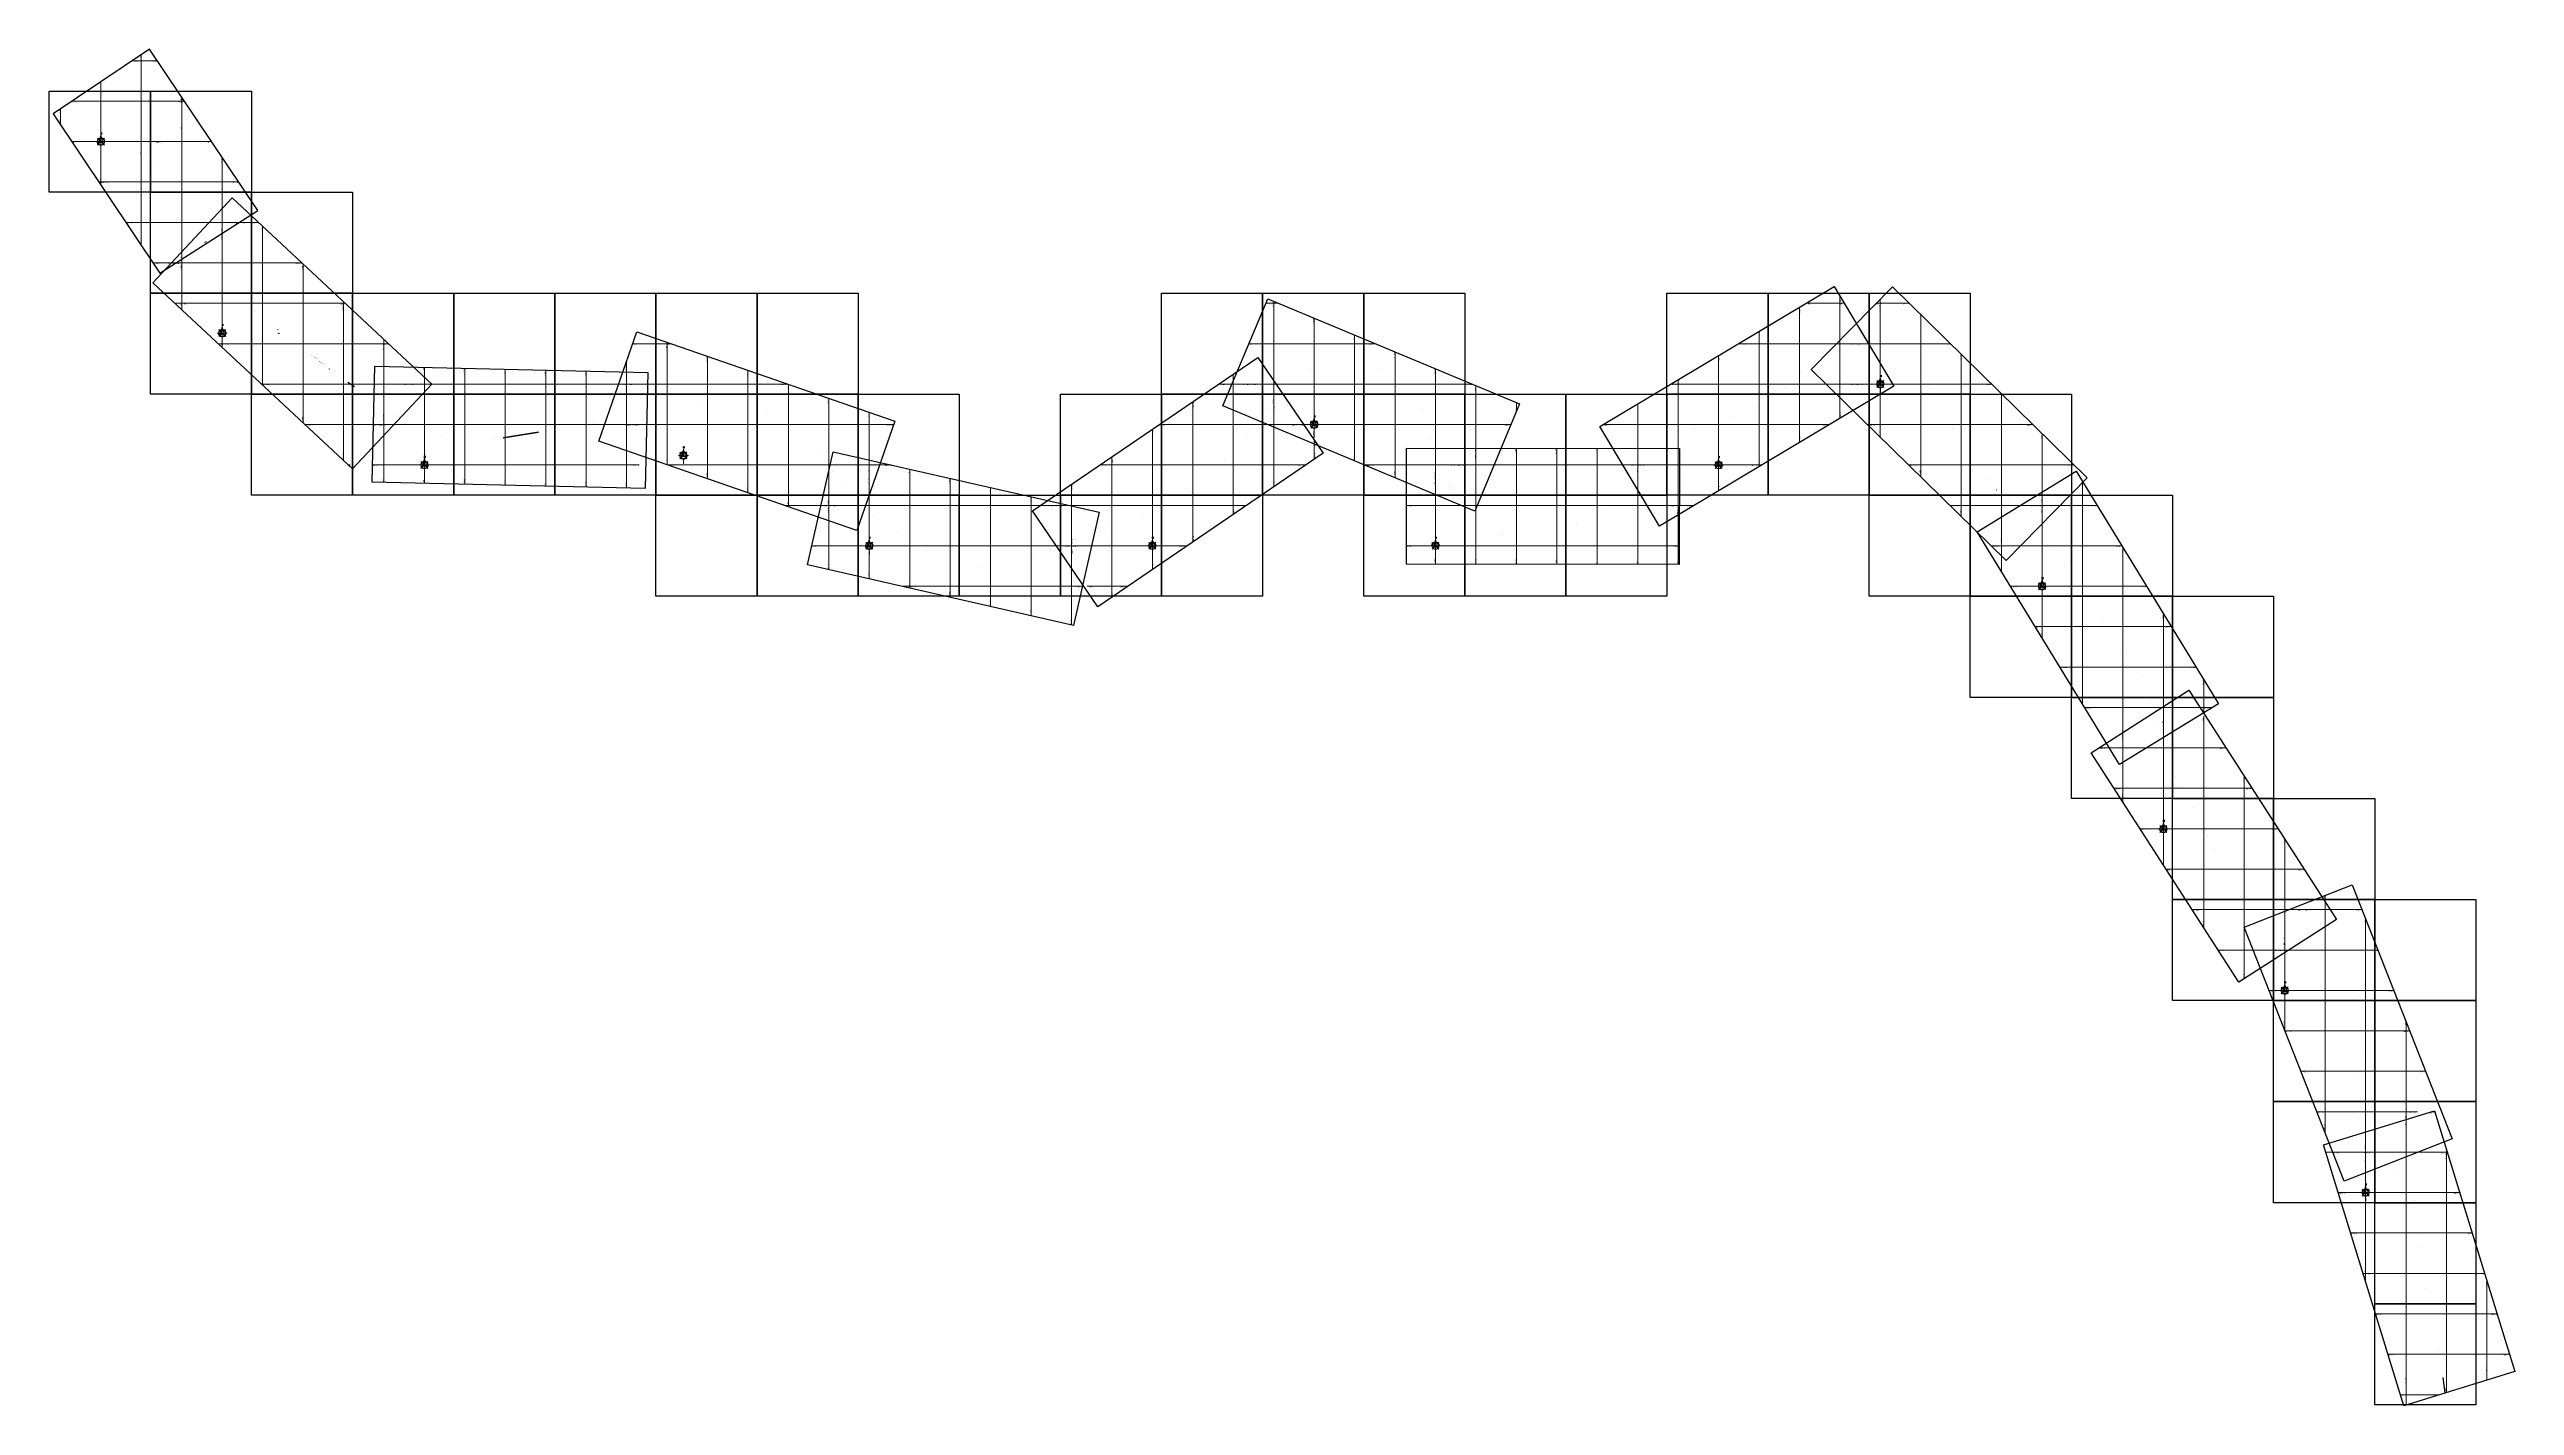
# Model space of a CAD drawing. Header units: metres. Extents: x 307545 to 341809, y 7387092 to 7434457.
# Drawn here: x 307545 to 319737, y 7427745 to 7434457 of the extents above.
import ezdxf
from ezdxf.enums import TextEntityAlignment as Align

# ---------------------------------------------------------------- set-up
doc = ezdxf.new("R2010")
doc.units = ezdxf.units.M
doc.header["$LTSCALE"] = 10
for name, color, linetype, lineweight in [('2 - TIC', 40, 'TIC_LINE', 30), ('A-NORTE', 2, 'Continuous', 9), ('Anotações genéricas', 12, 'Continuous', 9), ('F-VT-MALHA', 8, 'Continuous', 0), ('U-HZ-EIXO TIC', 40, 'TIC_LINE', 30), ('U-HZ-EIXO TIC_P-V1', 90, 'TIC-P(V1)_LINE', 30), ('U-HZ-EIXO TIC_P-V2', 90, 'TIC-P(V2)_LINE', 30)]:
    doc.layers.add(name, color=color, linetype=linetype, lineweight=lineweight)
for name, color, linetype in [('A-IMAGENS', 255, 'Continuous'), ('F-HZ-AMV', 3, 'Continuous'), ('F-SC-MALHA-TXT', 8, 'Continuous')]:
    doc.layers.add(name, color=color, linetype=linetype)
doc.layers.add('A-VIEWPORTS', color=2, linetype='Continuous', plot=False)
doc.styles.add('Arial', font='arial.ttf')
doc.styles.add('R200', font='simplex.shx', dxfattribs={"height": 5})
doc.styles.get("Standard").update_dxf_attribs({"font": 'arial.ttf'})
doc.styles.add('Xref_Eixos$0$Standard', font='simplex.shx')
doc.linetypes.add('TIC-P(V1)_LINE', pattern='A,3.5,-0.25,["TIC-P(V1)",Standard,S=0.175,R=0,X=-0.05,Y=-0.1],-1.15', length=4.9)
doc.linetypes.add('TIC-P(V2)_LINE', pattern='A,3.5,-0.25,["TIC-P(V2)",Standard,S=0.175,R=0,X=-0.05,Y=-0.1],-1.15', length=4.9)
doc.linetypes.add('TIC_LINE', pattern='A,3.5,-0.25,["TIC",Standard,S=0.175,R=0,X=-0.05,Y=-0.1],-0.5', length=4.25)
doc.linetypes.add('Xref_Eixos$0$CARGA', pattern='A,5,-5,5,-5,5,-5,5,-5,5,-5,["CARGA",Xref_Eixos$0$Standard,S=2.5,R=0,X=-3.5,Y=-1],-10', length=60)
doc.dimstyles.new('ISO-25', dxfattribs={"dimtxt": 2.5, "dimasz": 2.5, "dimexe": 1.25, "dimexo": 0.625, "dimtad": 1, "dimtxsty": 'Standard', "dimcen": 2.5, "dimadec": 0, "dimazin": 0, "dimtfac": 1, "dimtmove": 0, "dimatfit": 3, "dimfxl": 1, "dimarcsym": 0})
picture_1 = doc.add_image_def('image1.jpg', size_in_pixel=(5000, 5000))
picture_2 = doc.add_image_def('image2.jpg', size_in_pixel=(5000, 5000))
picture_3 = doc.add_image_def('image3.jpg', size_in_pixel=(5000, 5000))
picture_4 = doc.add_image_def('image4.jpg', size_in_pixel=(5000, 5000))
picture_5 = doc.add_image_def('image5.jpg', size_in_pixel=(5000, 5000))
picture_6 = doc.add_image_def('image6.jpg', size_in_pixel=(5000, 5000))
picture_7 = doc.add_image_def('image7.jpg', size_in_pixel=(5000, 5000))
picture_8 = doc.add_image_def('image8.jpg', size_in_pixel=(5000, 5000))
picture_9 = doc.add_image_def('image9.jpg', size_in_pixel=(5000, 5000))
picture_10 = doc.add_image_def('image10.jpg', size_in_pixel=(5000, 5000))
picture_11 = doc.add_image_def('image11.jpg', size_in_pixel=(5000, 5000))
picture_12 = doc.add_image_def('image12.jpg', size_in_pixel=(5000, 5000))
picture_13 = doc.add_image_def('image13.jpg', size_in_pixel=(5000, 5000))
picture_14 = doc.add_image_def('image14.jpg', size_in_pixel=(5000, 5000))
picture_15 = doc.add_image_def('image15.jpg', size_in_pixel=(5000, 5000))
picture_16 = doc.add_image_def('image16.jpg', size_in_pixel=(5000, 5000))
picture_17 = doc.add_image_def('image17.jpg', size_in_pixel=(5000, 5000))
picture_18 = doc.add_image_def('image18.jpg', size_in_pixel=(5000, 5000))
picture_19 = doc.add_image_def('image19.jpg', size_in_pixel=(5000, 5000))
picture_20 = doc.add_image_def('image20.jpg', size_in_pixel=(5000, 5000))
picture_21 = doc.add_image_def('image21.jpg', size_in_pixel=(5000, 5000))
picture_22 = doc.add_image_def('image22.jpg', size_in_pixel=(5000, 5000))
picture_23 = doc.add_image_def('image23.jpg', size_in_pixel=(5000, 5000))
picture_24 = doc.add_image_def('image24.jpg', size_in_pixel=(5000, 5000))
picture_25 = doc.add_image_def('image25.jpg', size_in_pixel=(5000, 5000))
picture_26 = doc.add_image_def('image26.jpg', size_in_pixel=(5000, 5000))
picture_27 = doc.add_image_def('image27.jpg', size_in_pixel=(5000, 5000))
picture_28 = doc.add_image_def('image28.jpg', size_in_pixel=(5000, 5000))
picture_29 = doc.add_image_def('image29.jpg', size_in_pixel=(5000, 5000))
picture_30 = doc.add_image_def('image30.jpg', size_in_pixel=(5000, 5000))
picture_31 = doc.add_image_def('image31.jpg', size_in_pixel=(5000, 5000))
picture_32 = doc.add_image_def('image32.jpg', size_in_pixel=(5000, 5000))
picture_33 = doc.add_image_def('image33.jpg', size_in_pixel=(5000, 5000))
picture_34 = doc.add_image_def('image34.jpg', size_in_pixel=(5000, 5000))
picture_35 = doc.add_image_def('image35.jpg', size_in_pixel=(5000, 5000))
picture_36 = doc.add_image_def('image36.jpg', size_in_pixel=(5000, 5000))
picture_37 = doc.add_image_def('image37.jpg', size_in_pixel=(5000, 5000))
picture_38 = doc.add_image_def('image38.jpg', size_in_pixel=(5000, 5000))
picture_39 = doc.add_image_def('image39.jpg', size_in_pixel=(5000, 5000))
picture_40 = doc.add_image_def('image40.jpg', size_in_pixel=(5000, 5000))
picture_41 = doc.add_image_def('image41.jpg', size_in_pixel=(5000, 5000))
picture_42 = doc.add_image_def('image42.jpg', size_in_pixel=(5000, 5000))
picture_43 = doc.add_image_def('image43.jpg', size_in_pixel=(5000, 5000))
picture_44 = doc.add_image_def('image44.jpg', size_in_pixel=(5000, 5000))
picture_45 = doc.add_image_def('image45.jpg', size_in_pixel=(5000, 5000))
picture_46 = doc.add_image_def('image46.jpg', size_in_pixel=(5000, 5000))
picture_47 = doc.add_image_def('image47.jpg', size_in_pixel=(5000, 5000))
picture_48 = doc.add_image_def('image48.jpg', size_in_pixel=(5000, 5000))
picture_49 = doc.add_image_def('image49.jpg', size_in_pixel=(5000, 5000))
picture_50 = doc.add_image_def('image50.jpg', size_in_pixel=(5000, 5000))
picture_51 = doc.add_image_def('image51.jpg', size_in_pixel=(5000, 5000))
picture_52 = doc.add_image_def('image52.jpg', size_in_pixel=(5000, 5000))
picture_53 = doc.add_image_def('image53.jpg', size_in_pixel=(5000, 5000))
picture_54 = doc.add_image_def('image54.jpg', size_in_pixel=(5000, 5000))
picture_55 = doc.add_image_def('image55.jpg', size_in_pixel=(5000, 5000))
picture_56 = doc.add_image_def('image56.jpg', size_in_pixel=(5000, 5000))
picture_57 = doc.add_image_def('image57.jpg', size_in_pixel=(5000, 5000))
picture_58 = doc.add_image_def('image58.jpg', size_in_pixel=(5000, 5000))
picture_59 = doc.add_image_def('image59.jpg', size_in_pixel=(5000, 5000))
picture_60 = doc.add_image_def('image60.jpg', size_in_pixel=(5000, 5000))
picture_61 = doc.add_image_def('image61.jpg', size_in_pixel=(5000, 5000))
picture_62 = doc.add_image_def('image62.jpg', size_in_pixel=(5000, 5000))

# ---------------------------------------------------------------- blocks, each defined once
blk = doc.blocks.new('*U69')
at = {"layer": 'A-VIEWPORTS', "color": 2, "linetype": 'Continuous', "lineweight": -3}
blk.add_lwpolyline([(319188.4397602675, 7427745.423452782), (318792.3110135394, 7429035.474717663), (319341.0249268707, 7429203.965196078), (319737.1536735988, 7427913.913931197)], close=True, dxfattribs=at)
blk = doc.blocks.new('*U70')
at = {"layer": 'A-VIEWPORTS', "color": 2, "linetype": 'Continuous', "lineweight": -3}
blk.add_lwpolyline([(318893.0991254223, 7428856.565515047), (318399.8913949305, 7430112.708972057), (318934.1828690488, 7430322.491289435), (319427.3905995406, 7429066.347832425)], close=True, dxfattribs=at)
blk = doc.blocks.new('*U71')
at = {"layer": 'A-VIEWPORTS', "color": 2, "linetype": 'Continuous', "lineweight": -3}
blk.add_lwpolyline([(317783.4166816183, 7430918.52179781), (317078.3599258382, 7432069.193436956), (317567.7897301128, 7432369.08419488), (318272.8464858929, 7431218.412555734)], close=True, dxfattribs=at)
blk = doc.blocks.new('*U72')
at = {"layer": 'A-VIEWPORTS', "color": 2, "linetype": 'Continuous', "lineweight": -3}
blk.add_lwpolyline([(317221.5990352076, 7431926.834239147), (316258.0259281454, 7432871.650156324), (316659.8964998082, 7433281.498962143), (317623.4696068704, 7432336.683044965)], close=True, dxfattribs=at)
blk = doc.blocks.new('*U73')
at = {"layer": 'A-VIEWPORTS', "color": 2, "linetype": 'Continuous', "lineweight": -3}
blk.add_lwpolyline([(316666.0518032236, 7432790.238754937), (315508.1060675792, 7432097.193357212), (315213.3242533564, 7432589.717145475), (316371.2699890007, 7433282.7625432)], close=True, dxfattribs=at)
blk = doc.blocks.new('*U74')
at = {"layer": 'A-VIEWPORTS', "color": 2, "linetype": 'Continuous', "lineweight": -3}
blk.add_lwpolyline([(315605.987001513, 7431907.584379062), (314256.4872338962, 7431908.376342921), (314256.8240899576, 7432482.376244077), (315606.3238575745, 7432481.584280219)], close=True, dxfattribs=at)
blk = doc.blocks.new('*U75')
at = {"layer": 'A-VIEWPORTS', "color": 2, "linetype": 'Continuous', "lineweight": -3}
blk.add_lwpolyline([(314594.4218986155, 7432171.998275798), (313349.0554079246, 7432691.818007886), (313570.1569464341, 7433221.525577843), (314815.523437125, 7432701.705845755)], close=True, dxfattribs=at)
blk = doc.blocks.new('*U76')
at = {"layer": 'A-VIEWPORTS', "color": 2, "linetype": 'Continuous', "lineweight": -3}
blk.add_lwpolyline([(313844.8528006346, 7432458.096634222), (312729.7288845679, 7431698.064462652), (312406.4547337859, 7432172.37430172), (313521.5786498526, 7432932.40647329)], close=True, dxfattribs=at)
blk = doc.blocks.new('*U77')
at = {"layer": 'A-VIEWPORTS', "color": 2, "linetype": 'Continuous', "lineweight": -3}
blk.add_lwpolyline([(312610.1269784666, 7431606.174337293), (311294.290960444, 7431905.717028205), (311421.6992632106, 7432465.398298561), (312737.5352812333, 7432165.855607648)], close=True, dxfattribs=at)
blk = doc.blocks.new('*U78')
at = {"layer": 'A-VIEWPORTS', "color": 2, "linetype": 'Continuous', "lineweight": -3}
blk.add_lwpolyline([(311537.8871675346, 7432074.925164384), (310262.8149685252, 7432516.899300865), (310450.8054496959, 7433059.241977583), (311725.8776487053, 7432617.267841102)], close=True, dxfattribs=at)
blk = doc.blocks.new('*U79')
at = {"layer": 'A-VIEWPORTS', "color": 2, "linetype": 'Continuous', "lineweight": -3}
blk.add_lwpolyline([(310491.2020520836, 7432284.008230786), (309142.0455138088, 7432314.453020734), (309154.9949835609, 7432888.306931789), (310504.1515218358, 7432857.862141841)], close=True, dxfattribs=at)
blk = doc.blocks.new('*U80')
at = {"layer": 'A-VIEWPORTS', "color": 2, "linetype": 'Continuous', "lineweight": -3}
blk.add_lwpolyline([(309044.2606491094, 7432380.718085246), (308057.5090154866, 7433301.300218219), (308449.0719234713, 7433721.007841559), (309435.8235570941, 7432800.425708586)], close=True, dxfattribs=at)
blk = doc.blocks.new('*X81')
at = {"color": 0}
for p, q in [((143.7580730685648, -422.6344586618596), (147.6204719375428, -418.7720597928816)), ((143.957841855623, -421.9043597889116), (147.6204719375428, -418.2417297069918)), ((144.1576106426812, -421.1742609159635), (147.6204719375428, -417.7113996211019)), ((144.3573794297394, -420.4441620430153), (147.6204719375428, -417.1810695352119)), ((144.5571482167977, -419.7140631700671), (147.6204719375428, -416.650739449322)), ((144.7569170038559, -418.9839642971189), (147.6204719375428, -416.1204093634321)), ((144.9566857909142, -418.2538654241709), (147.6204719375428, -415.5900792775423)), ((145.1564545779724, -417.5237665512228), (147.6204719375428, -415.0597491916523)), ((145.3562233650306, -416.7936676782746), (147.6204719375428, -414.5294191057624)), ((145.5559921520889, -416.0635688053264), (147.6204719375428, -413.9990890198724)), ((145.7557609391471, -415.3334699323782), (147.6204719375428, -413.4687589339825)), ((145.9555297262053, -414.6033710594302), (147.6204719375428, -412.9384288480927)), ((146.1552985132635, -413.873272186482), (147.6204719375428, -412.4080987622028)), ((146.3550673003218, -413.1431733135339), (147.6204719375428, -411.8777686763129)), ((146.55483608738, -412.4130744405856), (147.6204719375428, -411.3474385904229)), ((146.7546048744383, -411.6829755676376), (147.6204719375428, -410.8171085045331)), ((146.9543736614965, -410.9528766946895), (147.6204719375428, -410.2867784186431)), ((147.1541424485547, -410.2227778217413), (147.6204719375428, -409.7564483327532)), ((147.3539112356129, -409.4926789487931), (147.6204719375428, -409.2261182468633)), ((147.5536800226712, -408.7625800758449), (147.6204719375428, -408.6957881609733)), ((142.7592291332736, -426.2849530266004), (147.6204719375428, -421.4237102223311)), ((142.9589979203318, -425.5548541536523), (147.6204719375428, -420.8933801364413)), ((143.15876670739, -424.8247552807042), (147.6204719375428, -420.3630500505515)), ((143.3585354944483, -424.0946564077561), (147.6204719375428, -419.8327199646616)), ((143.5583042815065, -423.3645575348079), (147.6204719375428, -419.3023898787716))]:
    blk.add_line(p, q, dxfattribs=at)
blk = doc.blocks.new('NORTE')
at = {"layer": 'A-NORTE'}
for p, q in [((-8.528246697620489, 41.51703593786806), (-24.73402198310941, 41.51703593786806)), ((-6.692077466112096, 48.20911337155849), (-17.1591741576558, 58.67621001787484)), ((-6.692077466112096, 34.82495850324631), (-17.1591741576558, 24.35786185786128)), ((0, 72.66677898075432), (0, 35.18248007819057)), ((0, 28.72462593112141), (0, 0)), ((6.69207746500615, 48.20911337155849), (17.15917415654985, 58.67621001787484)), ((6.69207746500615, 34.82495850324631), (17.15917415654985, 24.35786185786128)), ((8.528246695932467, 41.51703593786806), (24.73402198310941, 41.51703593786806))]:
    blk.add_line(p, q, dxfattribs=at)
for points in [[(-18.63215452281293, 41.51703593786806, 1), (18.63215452118311, 41.51703593786806, 0.3594149487132625), (3.530669012456201, 59.811613147147, 1)], [(-3.530669014144223, 59.811613147147, 0.3594149487132622), (-18.63215452281293, 41.51703593786806, 1)]]:
    blk.add_lwpolyline(points, format="xyb", dxfattribs=at)
blk.add_lwpolyline([(-11.67738921492128, 29.97315788269043), (0, 72.66677898075432), (11.64509657566668, 30.10721814446151), (0, 41.51703593786806), (-11.67738921492128, 29.97315788269043)], dxfattribs=at)
for start, end in [(105.0269590553156, 180), (180, 0), (0, 74.97304094468441)]:
    blk.add_arc((0, 41.51703593786806), 16.30313513159752, start, end, dxfattribs=at)
at = {"layer": 'A-NORTE', "xscale": 2.329019315242768, "yscale": 2.329019315242768, "zscale": 2.329019315242768}
blk.add_blockref('*X81', (-343.8109304677928, 1024.114192030393), dxfattribs=at)
at = {"layer": 'A-NORTE', "style": 'R200'}
blk.add_attdef('N', (-1.978143670014106, 77.00159256346524), '', height=9.43620957484665, dxfattribs=at)

msp = doc.modelspace()

# ---------------------------------------------------------------- hatches: boundary and pattern name
at = {"layer": 'F-HZ-AMV'}
h = msp.add_hatch(color=250, dxfattribs=at)
h.dxf.hatch_style = 1
h.paths.add_polyline_path([(308866.8675771601, 7432924.258916989), (308841.6089120958, 7432944.631598498), (308867.9250695005, 7432925.731337668)])
h = msp.add_hatch(color=250, dxfattribs=at)
h.dxf.hatch_style = 1
h.paths.add_polyline_path([(308879.2440564361, 7432914.192977322), (308904.5613346923, 7432893.89318091), (308878.1908122961, 7432912.717514857)])
at = {"layer": 'F-HZ-AMV', "ltscale": 5}
msp.add_hatch(color=256, dxfattribs=at).paths.add_polyline_path([(308928.3735430074, 7432873.134178476, -1), (308929.7300513606, 7432872.165848541, -1)])
at = {"layer": 'F-HZ-AMV'}
h = msp.add_hatch(color=250, dxfattribs=at)
h.dxf.hatch_style = 1
h.paths.add_polyline_path([(309048.4244778596, 7432792.083777363), (309021.1484524464, 7432809.664014857), (309047.3587899775, 7432790.617277434)])

# ---------------------------------------------------------------- linework, layer by layer
at = {"color": 0, "linetype": 'ByBlock', "lineweight": -2}
for points in [[(314469.9763792841, 7432278.538832819), (314470.0918493379, 7432278.538832819), (314470.034114311, 7432278.638832819)], [(318209.3582322353, 7430588.173147959), (318209.4737022892, 7430588.173147959), (318209.4159672622, 7430588.273147958)]]:
    msp.add_lwpolyline(points, close=True, dxfattribs=at)
for points in [[(314470.037239311, 7432278.572166152, 0.9999999999999999), (314470.030989311, 7432278.572166152, 0.9999999999999999)], [(318209.4190922622, 7430588.206481292, 0.9999999999999999), (318209.4128422622, 7430588.206481292, 0.9999999999999999)]]:
    msp.add_lwpolyline(points, format="xyb", close=True, dxfattribs=at)
at = {"layer": '2 - TIC', "linetype": 'TIC_LINE', "lineweight": 30}
msp.add_lwpolyline([(309021.1515279213, 7432809.668247038), (309054.7644980049, 7432787.984883781)], dxfattribs=at)
at = {"layer": 'A-VIEWPORTS', "color": 2, "linetype": 'Continuous', "lineweight": -3}
for points in [[(308040.318031121, 7434456.53097144), (307563.7049744663, 7434136.662257394), (308092.1842709102, 7433349.213776823), (308575.7169506687, 7433658.772064832)], [(318372.3659109276, 7429840.768689116), (317642.4045305452, 7430975.804650289), (318125.1838130292, 7431286.28840897), (318855.1451934116, 7430151.252447796)]]:
    msp.add_lwpolyline(points, close=True, dxfattribs=at)
at = {"layer": 'Anotações genéricas'}
for p, q in [((308312.9242117769, 7433500.341796181), (308321.5699707708, 7433505.935438101)), ((308317.2513516712, 7433493.613062249), (308325.8958880579, 7433499.20591793))]:
    msp.add_line(p, q, dxfattribs=at)
at = {"layer": 'F-HZ-AMV', "ltscale": 5}
msp.add_line((308929.5359621515, 7432873.328267685), (308930.8332782722, 7432875.145644274), dxfattribs=at)
at = {"layer": 'F-HZ-AMV', "color": 5, "linetype": 'Xref_Eixos$0$CARGA', "lineweight": 30, "ltscale": 0.1, "flags": 128}
msp.add_lwpolyline([(308675.403657487, 7433070.931835383, -6.27736960254843e-05), (308675.0276701962, 7433071.209589919)], format="xyb", dxfattribs=at)
at = {"layer": 'F-HZ-AMV', "const_width": 0.2, "flags": 128}
msp.add_lwpolyline([(308930.9318570888, 7432875.068846962), (308878.1908122961, 7432912.717514857)], dxfattribs=at)
at = {"layer": 'F-VT-MALHA'}
for p, q in [((307956.0853509294, 7434399.999999999), (308078.2575900266, 7434400.000000001)), ((307999.9999999999, 7434429.472382532), (308000, 7433486.570839908)), ((307800, 7434295.246637106), (307800, 7433784.576262588)), ((307600, 7434161.020891681), (307600.0000000001, 7434082.581685267)), ((307658.0799282499, 7434199.999999999), (308212.4833354531, 7434200)), ((308200.0000000001, 7433418.237555183), (308200, 7434218.600508289)), ((307655.4229413177, 7434000), (308346.709080879, 7433999.999999999)), ((308400, 7433546.277830833), (308400, 7433920.595085611)), ((307789.6486867426, 7433800.000000001), (308480.9348263043, 7433800)), ((307923.874432168, 7433600.000000001), (308483.9144853385, 7433600.000000001)), ((308400.0000000001, 7433546.277830835), (308400, 7432981.775962769)), ((308483.9144853355, 7433600), (308578.7775532713, 7433599.999999999)), ((308600, 7432795.187544446), (308600, 7433580.200686159)), ((308058.1001775942, 7433400.000000001), (308171.51278363, 7433400.000000001)), ((308171.5127836246, 7433400.000000001), (308793.1531311318, 7433399.999999999)), ((308200, 7433418.237555187), (308200, 7433168.364381091)), ((308800, 7432608.599126124), (308799.9999999999, 7433393.612267836)), ((308166.0904795774, 7433199.999999999), (309007.5287089933, 7433199.999999999)), ((308999.9999999999, 7432422.010707802), (309000, 7433207.023849514)), ((313621.7271960464, 7433200), (313561.172105272, 7433200)), ((313600, 7433209.068997211), (313600, 7432698.232200382)), ((316200, 7433180.255254652), (316200, 7432511.300763818)), ((316420.8044342718, 7433200), (316232.9896767978, 7433200)), ((316399.9999999999, 7433234.760213438), (316399.9999999999, 7432631.003333014)), ((316579.9840197882, 7433200), (316743.0134401001, 7433200)), ((316600, 7433220.413352372), (316600, 7432536.333049627)), ((316800, 7432340.22630687), (316800, 7433144.122756784)), ((309200, 7432631.89519433), (309200, 7433020.435431193)), ((310599.9999999999, 7433007.52715501), (310600, 7432400.02194817)), ((313800, 7433125.588393553), (313800, 7432534.505129314)), ((314000.0000000001, 7433042.107789895), (314000, 7432420.111770416)), ((316000, 7433060.552685458), (315999.9999999999, 7432391.598194622)), ((308380.4660574369, 7432999.999999999), (309221.9042868528, 7433000)), ((310400.0000000001, 7432912.670920323), (310400, 7432787.124096838)), ((310621.7154473525, 7432999.999999999), (310430.2705953516, 7433000)), ((310799.9999999999, 7432938.201804363), (310800, 7432330.696597522)), ((314100.8804154484, 7433000), (313477.6915016146, 7433000)), ((314200, 7432958.627186239), (314200, 7432336.631166759)), ((315799.9999999999, 7432940.850116263), (315799.9999999999, 7432271.895625427)), ((316473.8408038854, 7433000), (315898.8280938909, 7433000)), ((316473.8408038852, 7433000), (316946.9839891849, 7433000)), ((317000, 7432144.119564111), (317000, 7432948.016014026)), ((308594.8416352981, 7432799.999999999), (309321.1346447094, 7432799.999999999)), ((309321.1346447102, 7432800), (310397.9256270698, 7432799.999999999)), ((309400.0000000001, 7432882.778198797), (309400.0000000001, 7432308.632072665)), ((309600.0000000001, 7432878.265039785), (309600.0000000001, 7432304.118913652)), ((309800, 7432873.751880773), (309800, 7432299.605754642)), ((310000.0000000001, 7432869.238721761), (310000.0000000001, 7432295.092595629)), ((310200.0000000001, 7432864.725562748), (310200.0000000001, 7432290.579436617)), ((311198.7049559064, 7432799.999999999), (310397.9256270701, 7432799.999999999)), ((310400.0000000001, 7432286.066277605), (310400, 7432787.124096837)), ((311000, 7432868.876453716), (311000.0000000001, 7432261.371246875)), ((311199.9999999999, 7432799.551103069), (311200, 7432192.045896229)), ((313475.6860439118, 7432799.999999999), (313327.3110510174, 7432799.999999999)), ((313400, 7432849.5424221), (313400, 7432154.899442213)), ((314580.0336348478, 7432799.999999999), (313475.6860439112, 7432800)), ((314400.0000000001, 7432875.146582581), (314400, 7432337.724853232)), ((314600.0000000001, 7432791.665978923), (314599.9999999999, 7432452.718085077)), ((316483.011961936, 7432800), (315564.6665109863, 7432800.000000001)), ((315600.0000000001, 7432821.147547067), (315600.0000000001, 7432183.128144416)), ((316483.0119619358, 7432800), (317150.9545382716, 7432800.000000001)), ((311400, 7432730.225752423), (311400, 7432198.526556654)), ((311600.0000000001, 7432660.900401776), (311600, 7432364.296787458)), ((313200, 7432713.228930726), (313200, 7432018.58595084)), ((313600, 7432698.232200384), (313600, 7432291.212933588)), ((314800.0000000001, 7432708.185375266), (314799.9999999999, 7432664.515321381)), ((315400, 7432701.444977873), (315400.0000000001, 7432388.899247879)), ((317199.9999999999, 7432037.533582044), (317200, 7432751.909271267)), ((308809.2172131593, 7432600), (309177.0166413885, 7432600)), ((309177.0166413895, 7432600), (310430.1466356278, 7432600)), ((309200, 7432631.895194328), (309200, 7432313.145231677)), ((310430.1466356279, 7432600.000000001), (311719.8921530091, 7432600)), ((313000, 7432576.915439352), (313000.0000000001, 7431882.272459466)), ((313719.9950621988, 7432600), (313033.8698105604, 7432600)), ((313719.9950621978, 7432600), (314773.0711101292, 7432600.000000001)), ((313800, 7432523.904941504), (313800.0000000001, 7432427.526424962)), ((315230.5049280816, 7432600.000000001), (316348.1993858267, 7432600.000000001)), ((316535.0690858683, 7432600), (317354.9250873574, 7432600.000000001)), ((317399.9999999999, 7432214.652053243), (317400, 7432555.802528507)), ((309023.5927910188, 7432400), (309032.8986380684, 7432400)), ((309143.9759494111, 7432400), (310462.3676441857, 7432399.999999999)), ((310600.0633193187, 7432399.999999999), (311643.0755418121, 7432400)), ((311708.9819757337, 7432400), (311643.0755418098, 7432400.000000001)), ((312740.4285701009, 7432400), (313759.6130585719, 7432400)), ((312800, 7432440.601947977), (312800.0000000001, 7431745.958968091)), ((314048.1830977133, 7432400), (314508.3109775565, 7432400)), ((315389.2105821141, 7432400.000000001), (314508.3109775574, 7432400.000000001)), ((314600, 7432452.718085079), (314600, 7431908.174749928)), ((314800.0000000001, 7432482.057477302), (314800, 7431908.057378458)), ((315000, 7432481.940105832), (315000, 7431907.940006987)), ((315200, 7432481.822734362), (315200, 7431907.822635517)), ((315389.2105821138, 7432400), (316014.0378029215, 7432400)), ((316739.0396349555, 7432400), (317558.8956364442, 7432400)), ((311600, 7432364.296787459), (311599.9999999999, 7431836.124079621)), ((311800, 7432379.280257163), (311799.9999999999, 7431790.595201128)), ((312000, 7432333.751378668), (312000, 7431745.066322635)), ((312200, 7432288.222500175), (312200, 7431699.53744414)), ((312600, 7432304.288456603), (312600, 7432003.480106784)), ((314400, 7432337.724853232), (314400, 7431908.292121397)), ((315400, 7432388.89924788), (315400, 7431907.705264048)), ((317600, 7431217.862768526), (317600, 7432316.516165787)), ((311177.0528278722, 7432199.999999999), (311401.7776935434, 7432199.999999999)), ((311400, 7432198.526556652), (311400, 7431881.652958116)), ((311401.7776935452, 7432200), (312525.2909780547, 7432199.999999999)), ((312400, 7432242.693621682), (312400, 7431654.008565647)), ((312525.2909780541, 7432200.000000001), (313466.1718181139, 7432200.000000001)), ((315583.6013363388, 7432200), (314256.658375383, 7432200.000000001)), ((315583.6013363386, 7432200), (315679.8762200163, 7432200)), ((315599.9999999999, 7432183.128144416), (315600, 7431907.587892578)), ((316943.0101840427, 7432200.000000001), (317383.4550816257, 7432200)), ((317383.4550816269, 7432200.000000001), (317671.3935297016, 7432200.000000001)), ((317400, 7432214.652053242), (317400, 7431544.268162053)), ((317200, 7432037.533582044), (317200.0000000001, 7431870.67355558)), ((311315.7539502781, 7432000), (312601.3229977379, 7431999.999999999)), ((312600, 7431608.479687153), (312600, 7432003.480106784)), ((312601.322997738, 7431999.999999999), (313172.7305776541, 7431999.999999999)), ((314256.5410039127, 7431999.999999999), (315606.0412362996, 7431999.999999999)), ((317146.98073313, 7432000), (317157.6175406325, 7432000)), ((317157.6175406331, 7432000.000000001), (317793.9405243075, 7432000)), ((317800, 7431062.739764431), (317800, 7431990.11077226)), ((311758.6864461288, 7431800.000000001), (312654.2503036988, 7431800.000000001)), ((312677.3550174215, 7431800), (312879.2893371962, 7431800)), ((317243.3041591724, 7431800), (317916.4875189141, 7431800)), ((317365.8511537785, 7431599.999999999), (318039.0345135208, 7431600.000000001)), ((317999.9999999999, 7431109.883131343), (317999.9999999999, 7431663.705378735)), ((317488.3981483845, 7431399.999999999), (318161.5815081274, 7431400)), ((318199.9999999999, 7431173.776966165), (318200, 7431337.299985208)), ((317610.9451429906, 7431199.999999999), (318242.7966983931, 7431199.999999999)), ((317800, 7431062.739764429), (317800, 7430730.755350481)), ((318000.0000000001, 7431109.883131341), (318000, 7430419.770141763)), ((318200, 7431157.026498253), (318200, 7430108.784933043)), ((317680.0265099432, 7431000.000000001), (318309.3008712976, 7430999.999999999)), ((318400.0000000001, 7429858.540652732), (318400, 7430858.96956265)), ((317755.4675607858, 7430800.000000001), (318437.9243520233, 7430800)), ((317884.091041513, 7430600.000000001), (318566.5478327511, 7430600)), ((318600, 7430048.874899794), (318600, 7430547.984353931)), ((318012.7145222402, 7430400), (318695.1713134779, 7430399.999999999)), ((318800, 7430269.806201641), (318800, 7429093.678297394)), ((318141.3380029667, 7430200), (318692.4504014912, 7430200)), ((318692.4504014901, 7430200), (318982.2774163162, 7430200)), ((319000.0000000001, 7429006.001782377), (319000, 7430154.862614351)), ((318269.9614836939, 7430000), (318570.1009024798, 7430000)), ((318570.1009024795, 7429999.999999999), (319060.8047099527, 7430000)), ((318600, 7430048.874899794), (318600, 7429603.055332405)), ((318522.6723412878, 7429800), (319139.3320035892, 7429800)), ((318601.1996349243, 7429600.000000001), (319217.8592972257, 7429600.000000001)), ((319200, 7429156.782585481), (319199.9999999999, 7429645.485579341)), ((318679.7269285608, 7429400.000000001), (319296.3865908622, 7429400.000000001)), ((318758.254222198, 7429199.999999999), (319257.3248233565, 7429200)), ((319200, 7429156.782585482), (319200.0000000001, 7427748.973190224)), ((319328.1116852572, 7429199.999999999), (319342.2424972072, 7429200.000000001)), ((318803.204034484, 7429000), (319403.6553662166, 7429000)), ((319000, 7429006.001782379), (319000.0000000001, 7428359.105123439)), ((319400, 7427810.386059234), (319400, 7429011.904235302)), ((318864.6169034934, 7428800), (319465.0682352264, 7428800.000000001)), ((318926.0297725034, 7428599.999999999), (319526.4811042362, 7428600)), ((318987.4426415125, 7428400), (319587.8939732459, 7428400.000000001)), ((319600.0000000001, 7427871.798928245), (319600.0000000001, 7428360.57495131)), ((319048.855510522, 7428199.999999999), (319649.3068422556, 7428200.000000001)), ((319110.2683795316, 7428000), (319710.7197112654, 7428000)), ((319171.6812485411, 7427800), (319366.1762773775, 7427800))]:
    msp.add_line(p, q, dxfattribs=at)
at = {"layer": 'U-HZ-EIXO TIC'}
msp.add_line((319393.6384620977, 7427808.432657764), (319383.0491948834, 7427884.405127636), dxfattribs=at)
at = {"layer": 'U-HZ-EIXO TIC_P-V1', "color": 90, "linetype": 'TIC-P(V1)_LINE', "lineweight": 30}
msp.add_lwpolyline([(308681.6903884143, 7433049.240308871), (308681.5602665344, 7433049.334224588), (308681.3000182231, 7433049.522059666), (308681.0397641848, 7433049.709899955), (308680.9096351086, 7433049.803822212), (308680.7795047351, 7433049.897745945), (308680.6493730973, 7433049.991671217), (308680.5192402378, 7433050.085598089), (308680.3891061991, 7433050.17952662), (308680.2589710133, 7433050.273456876), (308680.1288347432, 7433050.367388902), (308679.9986974219, 7433050.461322764), (308679.8685590916, 7433050.55525852), (308679.7384197954, 7433050.649196231), (308679.6082795755, 7433050.743135954), (308679.4781384748, 7433050.837077749), (308679.3479965357, 7433050.931021675), (308679.2178538009, 7433051.02496779), (308679.0877103128, 7433051.118916155), (308678.9575661144, 7433051.212866828), (308678.827421248, 7433051.306819866), (308678.6972757563, 7433051.400775332), (308678.5671296819, 7433051.494733283), (308678.4369830675, 7433051.588693777), (308678.3068359557, 7433051.682656876), (308678.176688389, 7433051.776622635), (308678.0465404101, 7433051.870591117), (308677.9163920615, 7433051.964562378), (308677.7862433861, 7433052.058536479), (308677.6560944263, 7433052.152513479)], dxfattribs=at)
at = {"layer": 'U-HZ-EIXO TIC_P-V2', "color": 90, "linetype": 'TIC-P(V2)_LINE', "lineweight": 30}
msp.add_lwpolyline([(309963.9387038732, 7432561.776685129), (309789.8695502604, 7432533.733266688)], close=True, dxfattribs=at)

# ---------------------------------------------------------------- block references
at = {"layer": 'A-NORTE', "rotation": 0.3942012420536032}
for p in [(307800.2856395036, 7433958.483946682), (308400.2931607463, 7433010.776854617), (316600.2856395036, 7432758.483946682), (313800.2856395036, 7432558.483946682), (309400.2856395036, 7432358.483946682), (310680.9941076912, 7432405.371072439), (315800.2931607462, 7432357.390777471), (311600.2856395035, 7431958.483946682), (313000.2856395036, 7431958.483946681), (314400.2856395036, 7431958.483946681), (317400.2856395036, 7431758.483946682), (318000.2931607459, 7430557.390777471), (318600.2856395036, 7429758.483946682), (319000.2856395036, 7428758.483946682)]:
    msp.add_blockref('NORTE', p, dxfattribs=at).add_auto_attribs({'N': 'N'})
at = {"layer": 'A-VIEWPORTS', "color": 2, "linetype": 'Continuous', "lineweight": -3}
for name in ['*U80', '*U73', '*U72', '*U75', '*U78', '*U79', '*U76', '*U77', '*U74', '*U71', '*U70', '*U69']:
    msp.add_blockref(name, (0, 0), dxfattribs=at)

# ---------------------------------------------------------------- texts
at = {"layer": 'F-HZ-AMV', "style": 'Arial'}
for rotation, p in [(324.3140974204535, (308840.0818510646, 7432942.50536443)), (324.4792354136981, (308906.1508052392, 7432896.450914856)), (323.9945455723868, (309022.9151147198, 7432812.095130144))]:
    msp.add_attdef('1:18,5', text='1:18,5', height=2, rotation=rotation, dxfattribs=at).set_placement(p, align=Align.MIDDLE_CENTER)
at = {"layer": 'F-SC-MALHA-TXT', "style": 'Arial'}
for s, rotation, p in [('N=7434400', 180, (307956.3853509294, 7434399.999999999)), ('E=308000', 90, (307999.9999999999, 7434429.172382533)), ('E=307800', 90, (307800, 7434294.946637106)), ('E=307600', 90, (307600, 7434160.720891681)), ('N=7434200', 180, (307658.3799282499, 7434199.999999999)), ('E=308200', 90, (308200, 7434218.30050829)), ('N=7434000', 180, (307655.7229413177, 7434000)), ('E=308400', 90, (308400, 7433920.295085611)), ('N=7433800', 180, (307802.4486867418, 7433800)), ('N=7433600', 180, (307927.674432168, 7433600.000000002)), ('E=308400', 90, (308400.0000000001, 7433541.977830835)), ('N=7433600', 180, (308484.2144853355, 7433600)), ('E=308600', 90, (308600, 7433579.900686159)), ('N=7433400', 180, (308061.900177595, 7433400.000000001)), ('N=7433400', 180, (308171.8127836246, 7433400.000000001)), ('E=308200', 90, (308199.9999999999, 7433393.437555188)), ('E=308800', 90, (308799.9999999999, 7433393.312267836)), ('N=7433200', 180, (308202.0000000001, 7433199.999999999)), ('E=309000', 90, (309000, 7433190.723849514)), ('N=7433200', 180, (313561.4721052719, 7433200)), ('E=313600', 90, (313600, 7433208.768997211)), ('E=316200', 270, (316200.0000000001, 7433154.544745349)), ('N=7433200', 180, (316233.2896767978, 7433200)), ('E=316400', 270, (316399.9999999999, 7433203.53978656)), ('N=7433200', 180, (316580.2840197882, 7433200)), ('E=316600', 90, (316600, 7433189.613352372)), ('E=316800', 90, (316800, 7433143.822756784)), ('E=313800', 90, (313800, 7433125.288393553)), ('E=314000', 90, (314000.0000000001, 7433041.807789896)), ('E=316000', 270, (316000, 7433032.247314542)), ('N=7433000', 180, (308400.2660574362, 7432999.999999999)), ('E=309200', 90, (309199.9999999999, 7432992.135431193)), ('E=310400', 90, (310400.0000000001, 7432893.5)), ('N=7433000', 180, (310430.5705953516, 7433000)), ('E=310600', 90, (310599.9999999999, 7432991.22715501)), ('E=310800', 90, (310799.9999999999, 7432937.901804363)), ('N=7433000', 180, (313477.9915016146, 7433000)), ('E=314200', 90, (314200, 7432958.327186239)), ('E=315800', 270, (315799.9999999999, 7432914.999999998)), ('N=7433000', 180, (315899.1280938909, 7433000)), ('N=7433000', 180, (316474.1408038852, 7433000)), ('E=317000', 90, (317000, 7432947.716014026)), ('N=7432800', 180, (308601.6416352974, 7432799.999999999)), ('N=7432800', 180, (309321.4346447102, 7432800)), ('E=309400', 90, (309400.0000000001, 7432882.478198797)), ('E=309600', 90, (309600.0000000001, 7432877.965039785)), ('E=309800', 90, (309800, 7432873.451880774)), ('E=310000', 90, (310000.0000000001, 7432868.938721761)), ('E=310200', 90, (310200.0000000001, 7432864.425562749)), ('E=310400', 90, (310400, 7432786.824096837)), ('N=7432800', 180, (310398.2256270701, 7432799.999999999)), ('E=311000', 90, (311000, 7432868.576453716)), ('E=311200', 90, (311199.9999999999, 7432799.25110307)), ('N=7432800', 180, (313327.6110510174, 7432799.999999999)), ('E=313400', 270, (313400.0000000001, 7432823.324020341)), ('N=7432800', 180, (313482.4860439111, 7432800)), ('E=314400', 90, (314400.0000000001, 7432874.846582581)), ('E=314600', 90, (314600.0000000001, 7432791.365978924)), ('N=7432800', 180, (315564.9665109863, 7432800.000000001)), ('E=315600', 270, (315600.0000000001, 7432793.652452931)), ('N=7432800', 180, (316483.3119619358, 7432800)), ('E=311400', 90, (311400, 7432729.925752423)), ('E=311600', 90, (311600.0000000001, 7432660.600401776)), ('E=313200', 270, (313200, 7432685.630154901)), ('E=313600', 270, (313600, 7432666.110516588)), ('E=315400', 270, (315400, 7432674.355022129)), ('E=317200', 90, (317200, 7432751.609271267)), ('N=7432600', 180, (308817.0172131589, 7432599.999999999)), ('N=7432600', 180, (309177.3166413895, 7432600)), ('E=309200', 90, (309200, 7432625.595194327)), ('N=7432600', 180, (310432.4466356281, 7432599.999999999)), ('E=313000', 270, (313000, 7432549.797838136)), ('N=7432600', 180, (313034.1698105604, 7432600)), ('N=7432600', 180, (313727.7950621983, 7432600)), ('N=7432600', 180, (315230.8049280816, 7432600.000000001)), ('N=7432600', 180, (316544.3690858679, 7432600.000000001)), ('E=317400', 90, (317400, 7432555.502528507)), ('N=7432400', 180, (309023.8927910188, 7432400)), ('N=7432400', 180, (309144.2759494111, 7432400)), ('N=7432400', 180, (310617.3633193186, 7432399.999999998)), ('N=7432400', 180, (312740.7285701009, 7432400)), ('E=312800', 270, (312800, 7432413.303912614)), ('E=313800', 270, (313800, 7432486.600598598)), ('N=7432400', 180, (314063.483097713, 7432400.000000001)), ('N=7432400', 180, (314508.6109775574, 7432400.000000001)), ('E=314600', 90, (314600, 7432448.918085078)), ('E=314800', 90, (314800.0000000001, 7432480.257477303)), ('E=315000', 90, (315000.0000000001, 7432480.140105833)), ('E=315200', 90, (315200.0000000001, 7432480.022734363)), ('N=7432400', 180, (315400.5105821138, 7432400)), ('N=7432400', 180, (316748.3396349552, 7432400.000000001)), ('E=311600', 90, (311600.0000000001, 7432334.996787459)), ('E=311800', 90, (311800, 7432378.980257163)), ('E=312000', 90, (312000, 7432333.451378669)), ('E=312200', 90, (312200, 7432287.922500175)), ('E=312600', 270, (312600.0000000001, 7432277.472862222)), ('E=314400', 90, (314400, 7432332.424853231)), ('E=315400', 90, (315400, 7432388.59924788)), ('E=317600', 90, (317600, 7432316.216165788)), ('N=7432200', 180, (311201.8528278718, 7432200)), ('N=7432200', 180, (311402.0776935452, 7432200)), ('E=312400', 90, (312400, 7432242.393621682)), ('N=7432200', 180, (312529.2341284757, 7432200.000000001)), ('N=7432200', 180, (314256.958375383, 7432200.000000001)), ('E=315600', 90, (315599.9999999999, 7432182.828144416)), ('N=7432200', 180, (316952.3101840424, 7432200.000000002)), ('N=7432200', 180, (317383.7550816269, 7432200.000000001)), ('E=317400', 90, (317400, 7432187.852053242)), ('E=317200', 90, (317200, 7432031.733582044)), ('N=7432000', 180, (311316.0539502781, 7432000)), ('E=312600', 270, (312600, 7431959.744985218)), ('N=7432000', 180, (312601.622997738, 7431999.999999999)), ('N=7432000', 180, (314256.8410039127, 7431999.999999999)), ('N=7432000', 180, (317157.9175406331, 7432000.000000001)), ('E=317800', 90, (317800, 7431989.810772261)), ('N=7431800', 180, (311802.9864461286, 7431800)), ('N=7431800', 180, (312680.7884333491, 7431800)), ('N=7431800', 180, (317247.6041591724, 7431800)), ('N=7431600', 180, (317370.1511537784, 7431599.999999999)), ('E=318000', 90, (317999.9999999999, 7431663.405378735)), ('N=7431400', 180, (317493.1981483846, 7431400)), ('E=318200', 90, (318200, 7431336.999985208)), ('N=7431200', 180, (317615.2451429906, 7431200)), ('E=317800', 90, (317800, 7431060.439764429)), ('E=318000', 90, (318000.0000000001, 7431107.08313134)), ('E=318200', 90, (318200, 7431152.726498253)), ('N=7431000', 180, (317680.3265099432, 7431000.000000001)), ('E=318400', 90, (318400, 7430858.66956265)), ('N=7430800', 180, (317760.7675607851, 7430800.000000001)), ('N=7430600', 180, (317889.3910415123, 7430600.000000001)), ('E=318600', 90, (318600, 7430547.684353931)), ('N=7430400', 180, (318018.0145222394, 7430400)), ('E=318800', 90, (318800.0000000001, 7430265.506201643)), ('N=7430200', 180, (318146.1380029666, 7430199.5)), ('N=7430200', 180, (318692.7504014901, 7430200)), ('E=319000', 90, (319000, 7430154.562614352)), ('N=7430000', 180, (318270.2614836938, 7430000)), ('N=7430000', 180, (318570.4009024795, 7429999.999999999)), ('E=318600', 90, (318600, 7430037.574899795)), ('N=7429800', 180, (318525.9723412884, 7429799.999999999)), ('N=7429600', 180, (318604.4996349249, 7429600)), ('E=319200', 90, (319199.9999999999, 7429645.185579341)), ('N=7429400', 180, (318683.0269285614, 7429400)), ('N=7429200', 180, (318761.5542221986, 7429199.999999998)), ('E=319200', 90, (319200, 7429151.482585482)), ('N=7429200', 180, (319313.7624952016, 7429196.400939698)), ('N=7429000', 180, (318840.0815158351, 7428999.999999999)), ('N=7429000', 180, (318992.3390629925, 7429000.000000001)), ('E=319400', 90, (319400, 7428991.150919071)), ('E=319000', 90, (319000, 7428974.701782379)), ('N=7428800', 180, (318867.2016974936, 7428800)), ('N=7428600', 180, (318926.3297725034, 7428599.999999999)), ('N=7428400', 180, (318990.4417495736, 7428399.999999999)), ('E=319600', 90, (319600.0000000001, 7428360.27495131)), ('N=7428200', 180, (319052.736205938, 7428199.999999999)), ('N=7428000', 180, (319114.1490749475, 7428000)), ('N=7427800', 180, (319171.9812485411, 7427800))]:
    msp.add_text(s, height=4, rotation=rotation, dxfattribs=at).set_placement(p, align=Align.BOTTOM_RIGHT)
for s, rotation, p in [('N=7434400', 180, (308077.9575900266, 7434400.000000001)), ('E=307600', 90, (307600.0000000001, 7434082.881685267)), ('N=7434200', 180, (308212.1833354531, 7434200)), ('N=7434000', 180, (308098.9090808788, 7434000)), ('E=308200', 90, (308200.0000000001, 7434046.50440124)), ('N=7434000', 180, (308346.409080879, 7433999.999999999)), ('E=308000', 90, (308000, 7433922.370839908)), ('E=307800', 90, (307800, 7433792.376262587)), ('N=7433800', 180, (308480.6348263043, 7433800)), ('E=308000', 90, (308000, 7433495.870839907)), ('E=308400', 90, (308400, 7433546.577830832)), ('N=7433600', 180, (308474.1144853383, 7433600)), ('N=7433600', 180, (308578.4775532713, 7433599.999999999)), ('N=7433400', 180, (308162.5255672546, 7433400.000000002)), ('E=308200', 90, (308200.0000000001, 7433418.537555183)), ('N=7433400', 180, (308792.8531311318, 7433399.999999999)), ('E=308200', 90, (308200, 7433173.664381089)), ('N=7433200', 180, (309007.2287089933, 7433199.999999999)), ('N=7433200', 180, (316420.5044342718, 7433200)), ('N=7433200', 180, (316742.7134401001, 7433200)), ('E=308400', 90, (308400, 7432987.075962769)), ('N=7433000', 180, (309221.6042868528, 7433000)), ('N=7433000', 180, (310621.4154473525, 7432999.999999999)), ('N=7433000', 180, (314100.5804154484, 7433000)), ('N=7433000', 180, (316473.5408038854, 7433000)), ('N=7433000', 180, (316946.6839891849, 7433000)), ('E=308600', 90, (308600, 7432802.487544445)), ('N=7432800', 180, (309315.8346447087, 7432800)), ('N=7432800', 180, (310397.6256270699, 7432799.999999999)), ('N=7432800', 180, (311192.9049559067, 7432799.999999998)), ('N=7432800', 180, (313475.3860439119, 7432799.999999999)), ('N=7432800', 180, (314579.7336348478, 7432799.999999999)), ('N=7432800', 180, (316482.711961936, 7432800)), ('N=7432800', 180, (317150.6545382717, 7432800.000000001)), ('E=308800', 90, (308799.9999999999, 7432615.899126123)), ('E=309200', 90, (309200, 7432632.19519433)), ('E=313600', 90, (313599.9999999999, 7432703.032200382)), ('E=314800', 90, (314799.9999999999, 7432664.815321381)), ('E=316400', 270, (316399.9999999998, 7432661.696666987)), ('N=7432600', 180, (309173.2166413884, 7432600.000000001)), ('N=7432600', 180, (310429.8466356278, 7432600)), ('N=7432600', 180, (311716.59215301, 7432600.000000001)), ('N=7432600', 180, (313719.6950621989, 7432600)), ('E=313800', 90, (313800.2064204418, 7432540.303109423)), ('N=7432600', 180, (314770.2711101294, 7432600.000000001)), ('E=316200', 270, (316199.8158253751, 7432540)), ('N=7432600', 180, (316340.3993858271, 7432600)), ('E=316600', 90, (316599.9999999999, 7432545.133049628)), ('N=7432600', 180, (317354.6250873574, 7432600.000000001)), ('E=309000', 90, (308999.9999999999, 7432429.810707801)), ('N=7432400', 180, (309032.5986380684, 7432400)), ('N=7432400', 180, (310462.0676441857, 7432399.999999999)), ('E=310600', 90, (310600, 7432402.32194817)), ('N=7432400', 180, (311632.2755418122, 7432400)), ('N=7432400', 180, (311708.6819757337, 7432400)), ('N=7432400', 180, (313749.0720130629, 7432400)), ('E=313800', 270, (313800, 7432457.18454188)), ('E=314000', 90, (314000, 7432424.411770415)), ('N=7432400', 180, (314499.0109775565, 7432400)), ('E=314600', 90, (314599.9999999999, 7432453.018085076)), ('N=7432400', 180, (315388.9105821141, 7432400.000000001)), ('E=315400', 270, (315400, 7432427.741286858)), ('N=7432400', 180, (315992.7378029214, 7432400)), ('E=316000', 270, (315999.9999999998, 7432421.101805378)), ('N=7432400', 180, (317558.5956364442, 7432400)), ('E=309200', 90, (309200, 7432313.445231677)), ('E=309400', 90, (309400.0000000001, 7432308.932072665)), ('E=309600', 90, (309600.0000000001, 7432304.418913652)), ('E=309800', 90, (309800, 7432299.905754642)), ('E=310000', 90, (310000.0000000001, 7432295.392595629)), ('E=310200', 90, (310200.0000000001, 7432290.879436617)), ('E=310400', 90, (310400.0000000001, 7432286.366277605)), ('E=310800', 90, (310800, 7432332.996597522)), ('E=311000', 90, (311000.0000000001, 7432263.671246875)), ('E=311600', 90, (311600, 7432364.596787458)), ('E=313600', 270, (313599.9999999999, 7432321.124801237)), ('E=314200', 90, (314200, 7432340.931166759)), ('E=314400', 90, (314400, 7432338.024853231)), ('E=315800', 270, (315799.9999999999, 7432302.804374571)), ('E=316800', 90, (316799.9999999999, 7432349.02630687)), ('E=311200', 90, (311200, 7432199.999999999)), ('N=7432200', 180, (311394.4776935435, 7432199.999999998)), ('E=311400', 90, (311400, 7432200.826556654)), ('E=311400', 90, (311400, 7432164.452958116)), ('N=7432200', 180, (312524.9909780547, 7432199.999999999)), ('E=313400', 270, (313400, 7432186.379133663)), ('N=7432200', 180, (313456.944196742, 7432200.000000001)), ('N=7432200', 180, (315583.3013363389, 7432200)), ('E=315600', 270, (315600.0000000001, 7432212.571855582)), ('N=7432200', 180, (315667.3149981934, 7432200)), ('E=317000', 90, (316999.9999999999, 7432152.919564112)), ('N=7432200', 180, (317375.910163253, 7432200)), ('E=317400', 90, (317399.9999999999, 7432214.952053242)), ('N=7432200', 180, (317671.0935297016, 7432200.000000001)), ('E=312600', 270, (312600, 7432033.779506079)), ('E=313200', 270, (313200, 7432048.117572655)), ('E=317200', 90, (317199.9999999999, 7432037.833582044)), ('E=311400', 90, (311400, 7431884.952958116)), ('N=7432000', 180, (312599.0229977376, 7431999.999999999)), ('E=313000', 270, (313000.0000000001, 7431912.181029073)), ('N=7432000', 180, (313161.251994246, 7431999.999999999)), ('E=314400', 90, (314400, 7431908.592121397)), ('E=314600', 90, (314600, 7431908.474749927)), ('E=314800', 90, (314800, 7431908.357378458)), ('E=315000', 90, (315000, 7431908.240006987)), ('E=315200', 90, (315200, 7431908.122635517)), ('E=315400', 90, (315400, 7431908.005264048)), ('N=7432000', 180, (315605.7412362996, 7431999.999999999)), ('E=315600', 90, (315600, 7431907.887892578)), ('N=7432000', 180, (317793.6405243075, 7432000)), ('E=311600', 90, (311599.9999999999, 7431839.424079622)), ('E=311800', 90, (311799.9999999999, 7431793.895201129)), ('N=7431800', 180, (312650.4503036988, 7431800)), ('N=7431800', 180, (312871.0671283343, 7431800)), ('E=317200', 90, (317200.0000000001, 7431881.473555579)), ('N=7431800', 180, (317916.1875189141, 7431800)), ('E=312000', 90, (312000.0000000001, 7431748.366322636)), ('E=312200', 90, (312200.0000000001, 7431702.837444141)), ('E=312400', 90, (312400.0000000001, 7431656.808565646)), ('E=312800', 270, (312800, 7431775.51113179)), ('E=312600', 90, (312600.0000000001, 7431611.279687153)), ('E=317400', 90, (317400.0000000001, 7431555.068162055)), ('N=7431600', 180, (318038.7345135208, 7431600.000000001)), ('N=7431400', 180, (318161.2815081275, 7431400)), ('E=317600', 90, (317600, 7431227.212768524)), ('E=318200', 90, (318199.9999999999, 7431174.076966165)), ('N=7431200', 180, (318230.9966983927, 7431199.999999999)), ('E=317800', 90, (317800, 7431063.039764431)), ('E=318000', 90, (317999.9999999999, 7431110.183131343)), ('N=7431000', 180, (318309.0008712976, 7430999.999999999)), ('E=317800', 90, (317800, 7430742.555350481)), ('N=7430800', 180, (318437.6243520234, 7430800)), ('N=7430600', 180, (318566.2478327511, 7430600)), ('E=318000', 90, (318000, 7430420.070141762)), ('N=7430400', 180, (318694.8713134779, 7430399.999999999)), ('E=318200', 90, (318200.0000000001, 7430117.584933043)), ('N=7430200', 180, (318687.1504014907, 7430199.999999999)), ('N=7430200', 180, (318981.9774163162, 7430200)), ('N=7430000', 180, (318565.3009024802, 7430000.000000001)), ('E=318600', 90, (318600, 7430049.174899794)), ('N=7430000', 180, (319060.5047099527, 7430000)), ('E=318400', 90, (318400.0000000001, 7429858.840652732)), ('N=7429800', 180, (319139.0320035892, 7429800)), ('E=318600', 90, (318599.9999999999, 7429621.355332403)), ('N=7429600', 180, (319217.5592972257, 7429600.000000001)), ('N=7429400', 180, (319296.0865908623, 7429400.000000001)), ('E=318800', 90, (318800, 7429114.856507935)), ('E=319200', 90, (319200.0000000001, 7429160.582585481)), ('N=7429200', 180, (319245.5248233561, 7429199.999999999)), ('E=319000', 90, (319000.0000000001, 7429006.301782377)), ('N=7429000', 180, (319403.3553662166, 7429000.000000001)), ('N=7428800', 180, (319464.7682352264, 7428800.000000001)), ('N=7428600', 180, (319526.1811042362, 7428600)), ('E=319000', 90, (319000.0000000001, 7428403.137523567)), ('N=7428400', 180, (319587.5939732459, 7428400.000000001)), ('N=7428200', 180, (319649.0068422557, 7428200.000000001)), ('E=319200', 90, (319200.0000000001, 7427861.253488372)), ('E=319600', 90, (319600.0000000001, 7427917.067441862)), ('N=7428000', 180, (319710.4197112654, 7428000)), ('N=7427800', 180, (319365.8762773775, 7427800)), ('E=319400', 90, (319400, 7427810.686059234))]:
    msp.add_text(s, height=4, rotation=rotation, dxfattribs=at).set_placement(p, align=Align.BOTTOM_LEFT)

# ---------------------------------------------------------------- pictures from other files: only their frames are drawn
at = {"layer": 'A-IMAGENS', "transparency": 33554687}
image = msp.add_image(picture_57, insert=(307544.9029173043, 7433749.950000003), size_in_units=(500, 500), dxfattribs=dict(at, brightness=90))
image.dxf.flags = 7
image = msp.add_image(picture_59, insert=(308044.9029173043, 7433749.950000003), size_in_units=(500, 500), dxfattribs=dict(at, brightness=90))
image.dxf.flags = 7
image = msp.add_image(picture_58, insert=(308044.9029173043, 7433249.950000003), size_in_units=(500, 500), dxfattribs=dict(at, brightness=90))
image.dxf.flags = 7
image = msp.add_image(picture_52, insert=(308544.9029173043, 7433249.950000003), size_in_units=(500, 500), dxfattribs=dict(at, brightness=90))
image.dxf.flags = 7
image = msp.add_image(picture_53, insert=(308044.9029173043, 7432749.950000003), size_in_units=(500, 500), dxfattribs=dict(at, brightness=90))
image.dxf.flags = 6
image = msp.add_image(picture_60, insert=(308544.9029173043, 7432749.950000003), size_in_units=(500, 500), dxfattribs=dict(at, brightness=90))
image.dxf.flags = 6
image = msp.add_image(picture_56, insert=(309044.9029173043, 7432749.950000003), size_in_units=(500, 500), dxfattribs=dict(at, brightness=90))
image.dxf.flags = 6
image = msp.add_image(picture_50, insert=(309544.9029173043, 7432749.950000003), size_in_units=(500, 500), dxfattribs=dict(at, brightness=90))
image.dxf.flags = 6
image = msp.add_image(picture_7, insert=(310044.9029173043, 7432749.950000003), size_in_units=(500, 500), dxfattribs=dict(at, brightness=90))
image.dxf.flags = 6
image = msp.add_image(picture_5, insert=(310544.9029173043, 7432749.950000003), size_in_units=(500, 500), dxfattribs=dict(at, brightness=90))
image.dxf.flags = 6
image = msp.add_image(picture_9, insert=(311044.9029173043, 7432749.950000003), size_in_units=(500, 500), dxfattribs=dict(at, brightness=90))
image.dxf.flags = 6
image = msp.add_image(picture_30, insert=(313044.9029173043, 7432749.950000003), size_in_units=(500, 500), dxfattribs=dict(at, brightness=90))
image.dxf.flags = 6
image = msp.add_image(picture_21, insert=(313544.9029173043, 7432749.950000003), size_in_units=(500, 500), dxfattribs=dict(at, brightness=90))
image.dxf.flags = 6
image = msp.add_image(picture_20, insert=(314044.9029173043, 7432749.950000003), size_in_units=(500, 500), dxfattribs=dict(at, brightness=90))
image.dxf.flags = 6
image = msp.add_image(picture_24, insert=(315544.9029173043, 7432749.950000003), size_in_units=(500, 500), dxfattribs=dict(at, brightness=90))
image.dxf.flags = 6
image = msp.add_image(picture_29, insert=(316044.9029173043, 7432749.950000003), size_in_units=(500, 500), dxfattribs=dict(at, brightness=90))
image.dxf.flags = 6
image = msp.add_image(picture_34, insert=(316544.9029173043, 7432749.950000003), size_in_units=(500, 500), dxfattribs=dict(at, brightness=90))
image.dxf.flags = 6
image = msp.add_image(picture_55, insert=(308544.9029173043, 7432249.950000003), size_in_units=(500, 500), dxfattribs=dict(at, brightness=90))
image.dxf.flags = 6
image = msp.add_image(picture_54, insert=(309044.9029173043, 7432249.950000003), size_in_units=(500, 500), dxfattribs=dict(at, brightness=90))
image.dxf.flags = 6
image = msp.add_image(picture_51, insert=(309544.9029173043, 7432249.950000003), size_in_units=(500, 500), dxfattribs=dict(at, brightness=90))
image.dxf.flags = 6
image = msp.add_image(picture_6, insert=(310044.9029173043, 7432249.950000003), size_in_units=(500, 500), dxfattribs=dict(at, brightness=90))
image.dxf.flags = 6
image = msp.add_image(picture_4, insert=(310544.9029173043, 7432249.950000003), size_in_units=(500, 500), dxfattribs=dict(at, brightness=90))
image.dxf.flags = 6
image = msp.add_image(picture_8, insert=(311044.9029173043, 7432249.950000003), size_in_units=(500, 500), dxfattribs=dict(at, brightness=90))
image.dxf.flags = 6
image = msp.add_image(picture_1, insert=(311544.9029173043, 7432249.950000003), size_in_units=(500, 500), dxfattribs=dict(at, brightness=90))
image.dxf.flags = 6
image = msp.add_image(picture_32, insert=(312544.9029173043, 7432249.950000003), size_in_units=(500, 500), dxfattribs=dict(at, brightness=90))
image.dxf.flags = 6
image = msp.add_image(picture_31, insert=(313044.9029173043, 7432249.950000003), size_in_units=(500, 500), dxfattribs=dict(at, brightness=90))
image.dxf.flags = 6
image = msp.add_image(picture_19, insert=(313544.9029173043, 7432249.950000003), size_in_units=(500, 500), dxfattribs=dict(at, brightness=90))
image.dxf.flags = 6
image = msp.add_image(picture_18, insert=(314044.9029173043, 7432249.950000003), size_in_units=(500, 500), dxfattribs=dict(at, brightness=90))
image.dxf.flags = 6
image = msp.add_image(picture_22, insert=(314544.9029173043, 7432249.950000003), size_in_units=(500, 500), dxfattribs=dict(at, brightness=90))
image.dxf.flags = 6
image = msp.add_image(picture_25, insert=(315044.9029173043, 7432249.950000003), size_in_units=(500, 500), dxfattribs=dict(at, brightness=90))
image.dxf.flags = 6
image = msp.add_image(picture_23, insert=(315544.9029173043, 7432249.950000003), size_in_units=(500, 500), dxfattribs=dict(at, brightness=90))
image.dxf.flags = 6
image = msp.add_image(picture_27, insert=(316044.9029173043, 7432249.950000003), size_in_units=(500, 500), dxfattribs=dict(at, brightness=90))
image.dxf.flags = 6
image = msp.add_image(picture_35, insert=(316544.9029173043, 7432249.950000003), size_in_units=(500, 500), dxfattribs=dict(at, brightness=90))
image.dxf.flags = 6
image = msp.add_image(picture_33, insert=(317044.9029173043, 7432249.950000003), size_in_units=(500, 500), dxfattribs=dict(at, brightness=90))
image.dxf.flags = 6
image = msp.add_image(picture_10, insert=(310544.9029173043, 7431749.950000003), size_in_units=(500, 500), dxfattribs=dict(at, brightness=90))
image.dxf.flags = 6
image = msp.add_image(picture_11, insert=(311044.9029173043, 7431749.950000003), size_in_units=(500, 500), dxfattribs=dict(at, brightness=90))
image.dxf.flags = 6
image = msp.add_image(picture_2, insert=(311544.9029173043, 7431749.950000003), size_in_units=(500, 500), dxfattribs=dict(at, brightness=90))
image.dxf.flags = 6
image = msp.add_image(picture_3, insert=(312044.9029173043, 7431749.950000003), size_in_units=(500, 500), dxfattribs=dict(at, brightness=90))
image.dxf.flags = 6
image = msp.add_image(picture_28, insert=(312544.9029173043, 7431749.950000003), size_in_units=(500, 500), dxfattribs=dict(at, brightness=90))
image.dxf.flags = 6
image = msp.add_image(picture_26, insert=(313044.9029173043, 7431749.950000003), size_in_units=(500, 500), dxfattribs=dict(at, brightness=90))
image.dxf.flags = 6
image = msp.add_image(picture_15, insert=(314044.9029173043, 7431749.950000003), size_in_units=(500, 500), dxfattribs=dict(at, brightness=90))
image.dxf.flags = 6
image = msp.add_image(picture_16, insert=(314544.9029173043, 7431749.950000003), size_in_units=(500, 500), dxfattribs=dict(at, brightness=90))
image.dxf.flags = 6
image = msp.add_image(picture_17, insert=(315044.9029173043, 7431749.950000003), size_in_units=(500, 500), dxfattribs=dict(at, brightness=90))
image.dxf.flags = 6
image = msp.add_image(picture_36, insert=(316544.9029173043, 7431749.950000003), size_in_units=(500, 500), dxfattribs=dict(at, brightness=90))
image.dxf.flags = 6
image = msp.add_image(picture_12, insert=(317044.9029173043, 7431749.950000003), size_in_units=(500, 500), dxfattribs=dict(at, brightness=90))
image.dxf.flags = 6
image = msp.add_image(picture_14, insert=(317544.9029173043, 7431749.950000003), size_in_units=(500, 500), dxfattribs=dict(at, brightness=90))
image.dxf.flags = 6
image = msp.add_image(picture_13, insert=(317044.9029173043, 7431249.950000003), size_in_units=(500, 500), dxfattribs=dict(at, brightness=90))
image.dxf.flags = 6
image = msp.add_image(picture_39, insert=(317544.9029173043, 7431249.950000003), size_in_units=(500, 500), dxfattribs=dict(at, brightness=90))
image.dxf.flags = 6
image = msp.add_image(picture_40, insert=(318044.9029173043, 7431249.950000003), size_in_units=(500, 500), dxfattribs=dict(at, brightness=90))
image.dxf.flags = 6
image = msp.add_image(picture_38, insert=(317544.9029173043, 7430749.950000003), size_in_units=(500, 500), dxfattribs=dict(at, brightness=90))
image.dxf.flags = 6
image = msp.add_image(picture_37, insert=(318044.9029173043, 7430749.950000003), size_in_units=(500, 500), dxfattribs=dict(at, brightness=90))
image.dxf.flags = 6
image = msp.add_image(picture_41, insert=(318044.9029173043, 7430249.950000003), size_in_units=(500, 500), dxfattribs=dict(at, brightness=90))
image.dxf.flags = 6
image = msp.add_image(picture_62, insert=(318544.9029173043, 7430249.950000003), size_in_units=(500, 500), dxfattribs=dict(at, brightness=90))
image.dxf.flags = 6
image = msp.add_image(picture_47, insert=(318044.9029173043, 7429749.950000003), size_in_units=(500, 500), dxfattribs=dict(at, brightness=90))
image.dxf.flags = 6
image = msp.add_image(picture_46, insert=(318544.9029173043, 7429749.950000003), size_in_units=(500, 500), dxfattribs=dict(at, brightness=90))
image.dxf.flags = 6
image = msp.add_image(picture_48, insert=(319044.9029173043, 7429749.950000003), size_in_units=(500, 500), dxfattribs=dict(at, brightness=90))
image.dxf.flags = 6
image = msp.add_image(picture_44, insert=(318544.9029173043, 7429249.950000003), size_in_units=(500, 500), dxfattribs=dict(at, brightness=90))
image.dxf.flags = 6
image = msp.add_image(picture_49, insert=(319044.9029173043, 7429249.950000003), size_in_units=(500, 500), dxfattribs=dict(at, brightness=90))
image.dxf.flags = 6
image = msp.add_image(picture_43, insert=(318544.9029173043, 7428749.950000003), size_in_units=(500, 500), dxfattribs=dict(at, brightness=90))
image.dxf.flags = 6
image = msp.add_image(picture_42, insert=(319044.9029173043, 7428749.950000003), size_in_units=(500, 500), dxfattribs=dict(at, brightness=90))
image.dxf.flags = 6
image = msp.add_image(picture_45, insert=(319044.9029173043, 7428249.950000003), size_in_units=(500, 500), dxfattribs=dict(at, brightness=90))
image.dxf.flags = 6
image = msp.add_image(picture_61, insert=(319044.9029173043, 7427749.950000003), size_in_units=(500, 500), dxfattribs=dict(at, brightness=90))
image.dxf.flags = 6

# ---------------------------------------------------------------- leaders
at = {"layer": '2 - TIC', "color": 40, "linetype": 'TIC_LINE', "lineweight": 30}
for points in [[(308035.7954094268, 7433943.423262315), (308035.808194919, 7433943.405358929)], [(308069.8590690478, 7433896.052005976), (308069.8721173877, 7433896.034293246)], [(308126.6585991927, 7433818.643744406), (308126.6711944084, 7433818.625706653)], [(308315.1194913504, 7433526.877258056), (308315.1313531785, 7433526.858729779)], [(308564.4578172411, 7433159.098625355), (308564.4729339973, 7433159.082641498)], [(316545.4286407331, 7432973.633814324), (316545.4504612784, 7432973.631010076)], [(308955.2920473964, 7432862.56950718), (308955.3098859768, 7432862.556631425)], [(313649.331569374, 7432767.581587169), (313649.3460368735, 7432767.598160988)], [(313777.7958307549, 7432869.858238097), (313777.8154823681, 7432869.868128199)], [(314130.2926970717, 7432874.287114567), (314130.3126595383, 7432874.27786795)], [(316128.6524885885, 7432783.850838142), (316128.6684490696, 7432783.865979577)], [(316206.0905415785, 7432859.126009641), (316206.1067076684, 7432859.140931355)], [(316844.7963493916, 7432777.06032615), (316844.8082171776, 7432777.041801689)], [(309256.6461363529, 7432645.418406343), (309256.6642095862, 7432645.405862091)], [(310768.2702732246, 7432695.039526291), (310768.2920977141, 7432695.042299675)], [(311091.0869299441, 7432657.087554224), (311091.1072904689, 7432657.079220615)], [(313575.0339476337, 7432677.655710459), (313575.0478834893, 7432677.672733735)], [(314329.4973820941, 7432675.343847288), (314329.5065260337, 7432675.32383758)], [(315996.8483809886, 7432686.743442877), (315996.8677589179, 7432686.753859012)], [(309487.3157614985, 7432540.231711134), (309487.3371683615, 7432540.226637062)], [(309740.6565298815, 7432530.685069686), (309740.678310714, 7432530.688167321)], [(310238.6235106122, 7432610.610669634), (310238.645230549, 7432610.614168826)], [(313466.82965094, 7432547.067299705), (313466.8438564147, 7432547.084098648)], [(313507.4430325769, 7432595.341285701), (313507.4571036892, 7432595.358197347)], [(314357.1973022465, 7432591.281529272), (314357.2022870295, 7432591.260101441)], [(314369.5398799755, 7432531.780780422), (314369.5441494429, 7432531.759198679)], [(315681.0806886382, 7432573.190343966), (315681.0998489551, 7432573.201155175)], [(315787.0360951486, 7432615.761472964), (315787.0572877615, 7432615.767378314)], [(315863.5708791373, 7432635.291450113), (315863.5921692634, 7432635.296993626)], [(316959.2129009682, 7432584.991709619), (316959.2241018566, 7432584.972774464)], [(311347.8783488451, 7432457.816354037), (311347.8919656157, 7432457.799074466)], [(313358.5310884629, 7432427.679806206), (313358.547204379, 7432427.694782095)], [(314400.5408256807, 7432411.766326311), (314400.5489185944, 7432411.745868922)], [(315594.2957425087, 7432508.699418715), (315594.3119135811, 7432508.714335029)], [(317069.3634344109, 7432399.69037903), (317069.3751568871, 7432399.671762276)], [(311416.63602252, 7432365.81499665), (311416.6490558474, 7432365.79727287)], [(311467.1881494179, 7432297.655796998), (311467.2015491356, 7432297.638348573)], [(313169.1754096735, 7432283.082151027), (313169.1932038381, 7432283.095088094)], [(314464.823657432, 7432295.347438402), (314464.8353082153, 7432295.328776696)], [(315459.853128665, 7432378.560037552), (315459.8689046697, 7432378.575371101)], [(317118.185280259, 7432332.969311764), (317118.1997552334, 7432332.952744474)], [(317175.3094890242, 7432277.647268152), (317175.3262896559, 7432277.633064674)], [(311540.8333917459, 7432215.261298064), (311540.8494539773, 7432215.24626461)], [(315243.3461775669, 7432180.301337858), (315243.3643370628, 7432180.313756905)], [(317236.8092298806, 7432227.646477127), (317236.8262214099, 7432227.632502581)], [(317292.5929192926, 7432177.17177552), (317292.6083788882, 7432177.156123014)], [(311627.9131511109, 7432147.220245044), (311627.9314470518, 7432147.208027902)], [(311745.5779844573, 7432071.733497185), (311745.5965309332, 7432071.721663832)], [(312770.5805372169, 7432076.938817728), (312770.6016729901, 7432076.94492339)], [(312957.1103389628, 7432141.026414022), (312957.1301013524, 7432141.036080871)], [(314737.7326765161, 7432053.412201048), (314737.7537446035, 7432053.405865774)], [(315095.8150229529, 7432103.316084419), (315095.8350340863, 7432103.325225237)], [(317356.1660260213, 7432102.895901788), (317356.1793371094, 7432102.878385654)], [(311889.2345840895, 7431981.224837792), (311889.2535485136, 7431981.21368653)], [(312407.0010554282, 7431941.212887543), (312407.0215076511, 7431941.220993503)], [(312496.3932323899, 7431979.400827247), (312496.413376395, 7431979.409671401)], [(312619.7643363462, 7432029.375444457), (312619.7850216033, 7432029.382935794)], [(317444.978271691, 7431981.40755228), (317444.991209295, 7431981.389758505)], [(312143.182788185, 7431897.357125271), (312143.2047228185, 7431897.355430618)], [(317511.3228078314, 7431890.244684213), (317511.3358475794, 7431890.226965156)], [(317558.2463411175, 7431827.161846103), (317558.259482578, 7431827.14420235)], [(317602.6595324306, 7431767.560695629), (317602.6727195993, 7431767.543086012)], [(317698.6084620471, 7431640.096435918), (317698.6216948353, 7431640.078860557)], [(317819.2479599005, 7431479.234328588), (317819.2608214896, 7431479.216479793)], [(317891.2693347606, 7431357.394826319), (317891.2784569046, 7431357.374806667)], [(317936.6711276353, 7431219.893750508), (317936.6760701572, 7431219.872312889)], [(317958.5704462994, 7431117.47515306), (317958.5752267627, 7431117.453678722)], [(318000.0161800124, 7430981.143883281), (318000.0243953954, 7430981.123474767)], [(318062.1026000687, 7430858.170379197), (318062.113947016, 7430858.151531206)], [(318094.2803178753, 7430805.896997067), (318094.2918614069, 7430805.87826883)], [(318151.5888944744, 7430706.339207141), (318151.5992446308, 7430706.319793891)], [(318202.6293261126, 7430602.794741729), (318202.6386057671, 7430602.774794599)], [(318219.5134721365, 7430566.718452382), (318219.5229335077, 7430566.698590799)], [(318251.829908163, 7430500.234659898), (318251.8395504624, 7430500.214885519)], [(318407.7565840701, 7430239.523182195), (318407.7713816086, 7430239.506902365)], [(318673.6097978632, 7430046.535174401), (318673.6285647476, 7430046.523693806)], [(318781.4256550698, 7429980.079291242), (318781.444109169, 7429980.067314339)], [(318962.6109510435, 7429766.855110402), (318962.619310833, 7429766.834760613)], [(318983.2027272352, 7429485.880592124), (318983.1979499203, 7429485.859117086)], [(318958.9110958127, 7429385.181868315), (318958.9064068167, 7429385.16037382)], [(318962.5401847865, 7429168.42606136), (318962.5461605362, 7429168.40488849)], [(319067.8911274245, 7428986.790263692), (319067.9061626116, 7428986.774203083)], [(319109.1225078685, 7428944.512113958), (319109.1379824728, 7428944.496476292)], [(319151.3594228836, 7428901.22399335), (319151.3744750312, 7428901.207948636)], [(319245.9118289585, 7428759.064786835), (319245.9203676011, 7428759.044511441)], [(319281.5348307421, 7428592.59416941), (319281.5358099627, 7428592.572191214)], [(319282.9975489503, 7428535.004289107), (319282.9979479171, 7428534.982292725)], [(319298.5575325566, 7428322.99832471), (319298.5604696607, 7428322.976521649)], [(319361.6168294209, 7428015.786049254), (319361.621072473, 7428015.764462302)], [(319381.5328767634, 7427895.283896999), (319381.5359138349, 7427895.26210764)]]:
    msp.add_leader(points, dimstyle='ISO-25', override={"dimscale": 1, "dimasz": 0.01}, dxfattribs=at)

doc.saveas('drawing.dxf')
